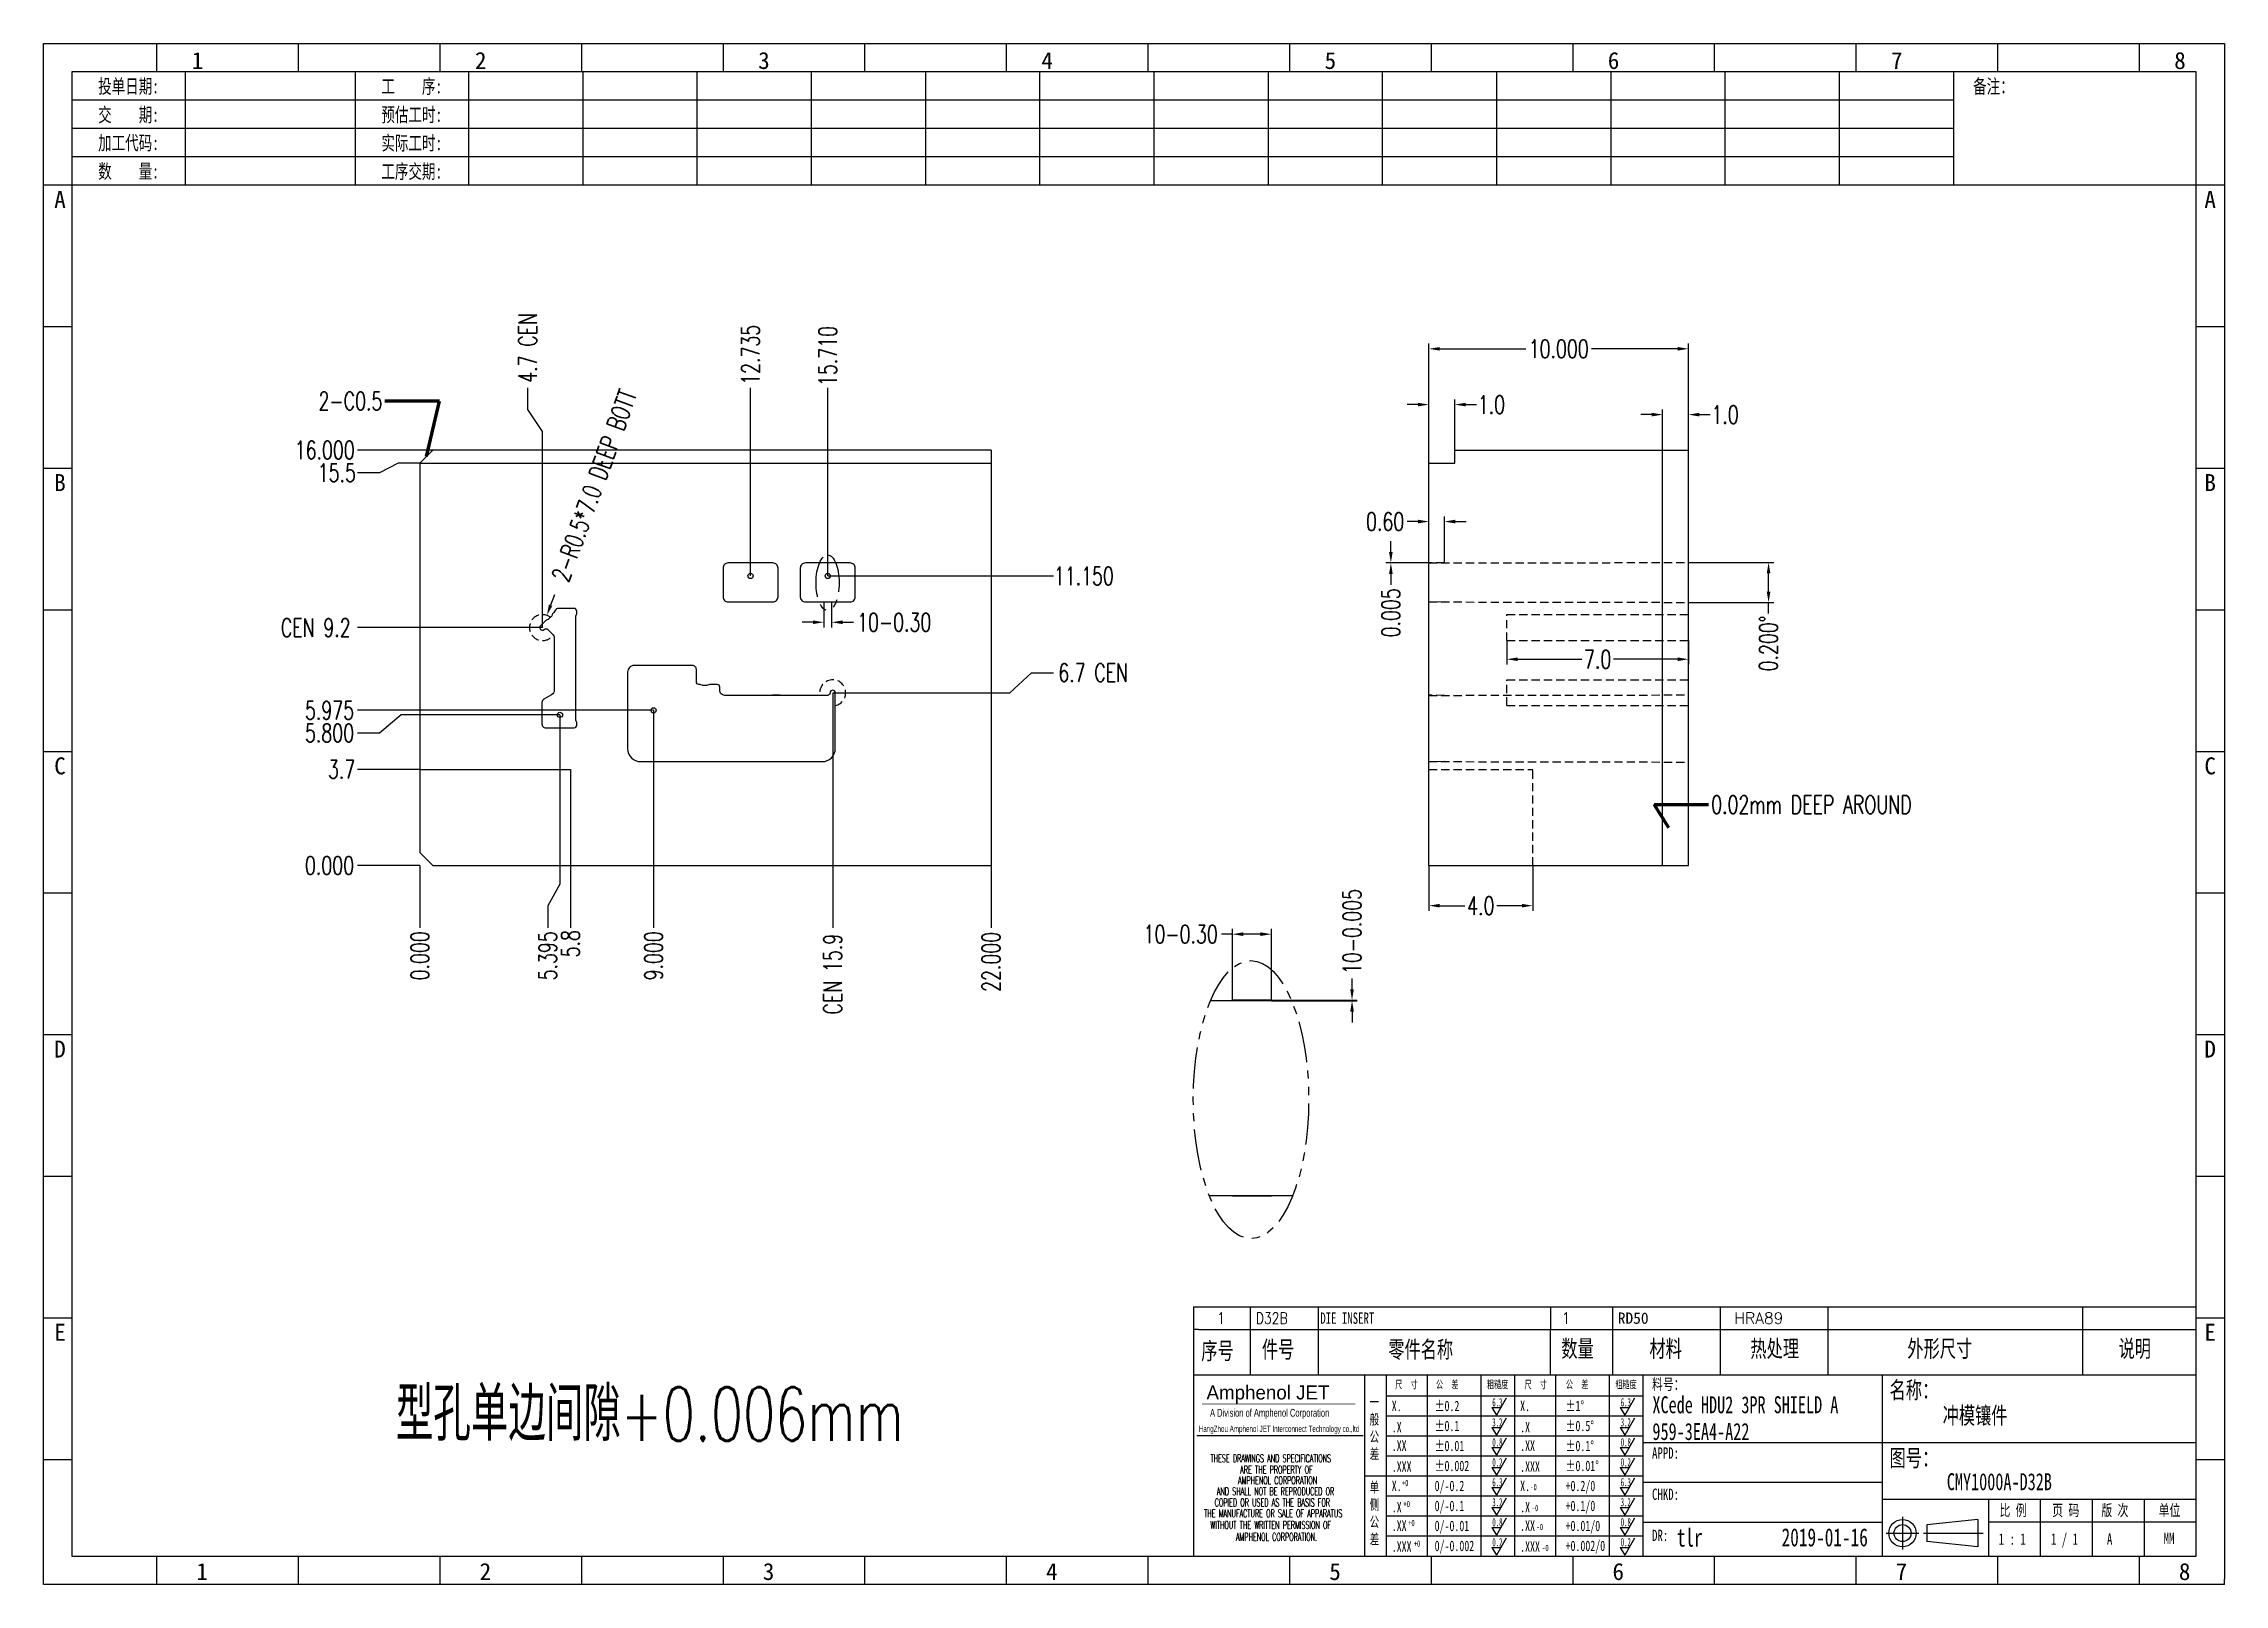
# Model space of a CAD drawing. Header units: millimetres. Extents: x -2852 to 5627, y -2271 to 1849.
# Drawn here: x -1342.4 to -1258.4, y -423.6 to -364.3 of the extents above; entities that cross this region are included whole.
import ezdxf
from ezdxf.enums import TextEntityAlignment as Align

# ---------------------------------------------------------------- set-up
doc = ezdxf.new("R2010")
doc.units = ezdxf.units.MM
doc.header["$PDSIZE"] = 3
doc.linetypes.add('DASHED2', pattern=[9.525, 6.35, -3.175])
doc.linetypes.add('PHANTOM', pattern=[63.5, 31.75, -6.35, 6.35, -6.35, 6.35, -6.35])
for name, color, linetype in [('1', 7, 'Continuous'), ('11', 4, 'DASHED2'), ('41', 1, 'Continuous'), ('D03', 7, 'Continuous'), ('PUNCH', 1, 'Continuous')]:
    doc.layers.add(name, color=color, linetype=linetype)
doc.styles.add('CH', font='仿宋_GB2312_0.ttf')
doc.styles.add('jet01', font='simplex.shx', dxfattribs={"width": 0.7, "bigfont": 'hztxt.shx'})
doc.styles.add('jet02', font='simplex.shx', dxfattribs={"width": 0.7})
doc.styles.add('SIMPLEX', font='SIMPLEX')
doc.styles.get("Standard").update_dxf_attribs({"font": '仿宋_GB2312_0.ttf', "width": 0.7})
doc.styles.add('TEXTSTYLE_1', font='TRIUMB.TTF')
doc.styles.add('TEXTSTYLE_2', font='TRIUM.TTF')
doc.styles.add('tk', font='', dxfattribs={"width": 0.7})
doc.styles.add('tk 2', font='仿宋_GB2312_0.ttf', dxfattribs={"width": 0.65})
doc.styles.add('tk 4', font='simplex.shx', dxfattribs={"width": 0.65, "bigfont": 'bigfont.shx'})
doc.styles.get('tk').set_extended_font_data('NSimSun')
doc.dimstyles.new('jet02', dxfattribs={"dimtxt": 3.5, "dimasz": 2.1, "dimexe": 1, "dimexo": 0, "dimgap": 0.5, "dimtad": 0, "dimtoh": 1, "dimdec": 3, "dimzin": 9, "dimdsep": 46, "dimtxsty": 'jet02', "dimcen": 0, "dimclrt": 256, "dimazin": 2, "dimtfac": 1, "dimtdec": 3, "dimtofl": 0, "dimtmove": 0, "dimatfit": 1, "dimfxl": 0, "dimarcsym": 0})

msp = doc.modelspace()

# ---------------------------------------------------------------- texts
at = {"layer": '1', "ltscale": 0.05, "style": 'jet01', "width": 0.7}
msp.add_text('型孔单边间隙+0.006mm', height=2.064003, dxfattribs=at).set_placement((-1328.8321, -418.1113))
at = {"layer": '41', "ltscale": 0.05, "char_height": 0.7, "style": 'jet02'}
for s, insert, attachment_point in [('2-C0.5', (-1329.3515, -378.0629), 6), ('0.02mm DEEP AROUND', (-1278.1673, -393.6051), 4)]:
    msp.add_mtext(s, dxfattribs=dict(at, insert=insert, attachment_point=attachment_point))

# ---------------------------------------------------------------- blocks, each defined once
blk = doc.blocks.new('A3-N')
at = {"layer": '1', "color": 1}
for p, q in [((0, 0), (0, 296.73)), ((0, 296.73), (420, 296.73)), ((21.82, 291.27), (21.82, 296.73)), ((49.09, 291.27), (49.09, 296.73)), ((76.36, 291.27), (76.36, 296.73)), ((103.64, 291.27), (103.64, 296.73)), ((103.64, 291.27), (103.64, 296.73)), ((103.64, 291.27), (103.64, 296.73)), ((130.91, 291.27), (130.91, 296.73)), ((158.18, 291.27), (158.18, 296.73)), ((185.45, 291.27), (185.45, 296.73)), ((212.73, 291.27), (212.73, 296.73)), ((240, 291.27), (240, 296.73)), ((267.27, 291.27), (267.27, 296.73)), ((294.55, 291.27), (294.55, 296.73)), ((321.82, 291.27), (321.82, 296.73)), ((349.09, 291.27), (349.09, 296.73)), ((376.36, 291.27), (376.36, 296.73)), ((403.64, 291.27), (403.64, 296.73)), ((420, 296.73), (420, 1)), ((5.45, 269.45), (0, 269.45)), ((420, 269.45), (414.55, 269.45)), ((5.45, 242.18), (0, 242.18)), ((420, 242.18), (414.55, 242.18)), ((5.45, 214.91), (0, 214.91)), ((420, 214.91), (414.55, 214.91)), ((5.45, 187.64), (0, 187.64)), ((420, 187.64), (414.55, 187.64)), ((5.45, 160.36), (0, 160.36)), ((420, 160.36), (414.55, 160.36)), ((5.45, 133.09), (0, 133.09)), ((420, 133.09), (414.55, 133.09)), ((5.45, 105.82), (0, 105.82)), ((420, 105.82), (414.55, 105.82)), ((5.45, 78.55), (0, 78.55)), ((420, 78.55), (414.55, 78.55)), ((5.45, 51.27), (0, 51.27)), ((420, 51.27), (414.55, 51.27)), ((222.45, 49.09), (221.45, 49.09)), ((221.45, 49.09), (221.45, 40.36)), ((222.45, 49.09), (414.55, 49.09)), ((232.36, 49.09), (232.36, 40.36)), ((245.45, 49.09), (245.45, 40.36)), ((290.18, 49.09), (290.18, 40.36)), ((302.18, 49.09), (302.18, 40.36)), ((322.91, 49.09), (322.91, 40.36)), ((343.64, 49.09), (343.64, 40.36)), ((392.73, 40.36), (392.73, 49.09)), ((258.55, 40.36), (258.55, 5.44)), ((266.45, 40.36), (266.45, 5.44)), ((276.78, 40.36), (276.78, 5.45)), ((291.18, 40.36), (291.18, 5.45)), ((301.51, 40.37), (301.51, 5.46)), ((308.01, 40.36), (308.01, 5.45)), ((354.09, 40.36), (354.09, 5.45)), ((308.01, 32.39), (258.55, 32.39)), ((308.01, 28.54), (258.55, 28.54)), ((414.55, 27.27), (308.01, 27.27)), ((5.45, 24), (0, 24)), ((308.01, 24.69), (258.55, 24.69)), ((420, 24), (414.55, 24)), ((308.01, 16.99), (258.55, 16.99)), ((354.09, 19.63), (308.01, 19.63)), ((308.01, 13.14), (258.55, 13.14)), ((414.55, 16.36), (354.09, 16.36)), ((374.55, 16.36), (374.55, 5.45)), ((384.55, 16.36), (384.55, 5.45)), ((394.55, 16.36), (394.55, 5.45)), ((404.55, 16.36), (404.55, 5.45)), ((308.01, 9.29), (258.55, 9.29)), ((308.01, 11.99), (354.09, 11.99)), ((372.51, 12.49), (362.69, 11.5)), ((362.69, 11.5), (362.69, 8.23)), ((372.51, 12.49), (372.51, 7.25)), ((414.55, 12), (374.55, 12)), ((21.82, 0), (21.82, 5.45)), ((49.09, 0), (49.09, 5.45)), ((76.36, 0), (76.36, 5.45)), ((103.64, 0), (103.64, 5.45)), ((130.91, 0), (130.91, 5.45)), ((158.18, 0), (158.18, 5.45)), ((185.45, 0), (185.45, 5.45)), ((212.73, 0), (212.73, 5.45)), ((240, 0), (240, 5.45)), ((267.27, 0), (267.27, 5.45)), ((294.55, 0), (294.55, 5.45)), ((321.82, 0), (321.82, 5.45)), ((349.09, 0), (349.09, 5.45)), ((372.51, 7.25), (362.69, 8.23)), ((376.36, 0), (376.36, 5.45)), ((403.64, 0), (403.64, 5.45)), ((1, 0), (0, 0)), ((420, 0), (1, 0)), ((420, 0), (420, 1))]:
    blk.add_line(p, q, dxfattribs=at)
at = {"layer": '1'}
for p, q in [((414.55, 278.18), (414.55, 284.73)), ((221.45, 40.36), (221.45, 5.45)), ((221.45, 40.36), (414.55, 40.36)), ((221.45, 40.36), (414.55, 40.36)), ((254.41, 40.36), (254.41, 5.45)), ((283.28, 40.36), (283.28, 5.45)), ((308.01, 36.24), (258.55, 36.24)), ((222.08, 28.67), (254.12, 28.67)), ((308.01, 20.84), (254.41, 20.84))]:
    blk.add_line(p, q, dxfattribs=at)
at = {"layer": '1', "color": 1, "ltscale": 0.05}
for p, q in [((278.93, 34.04), (279.79, 32.56)), ((278.93, 34.04), (280.65, 34.04)), ((281.68, 35.84), (279.79, 32.56)), ((303.66, 34.05), (304.52, 32.56)), ((303.66, 34.05), (305.38, 34.05)), ((306.41, 35.84), (304.52, 32.56)), ((278.93, 30.19), (279.79, 28.71)), ((278.93, 30.19), (280.65, 30.19)), ((281.68, 31.99), (279.79, 28.71)), ((303.66, 30.2), (305.38, 30.2)), ((303.66, 30.2), (304.52, 28.71)), ((306.41, 31.99), (304.52, 28.71)), ((278.93, 26.34), (279.79, 24.86)), ((278.93, 26.34), (280.65, 26.34)), ((281.68, 28.14), (279.79, 24.86)), ((303.66, 26.35), (304.52, 24.86)), ((303.66, 26.35), (305.38, 26.35)), ((306.41, 28.14), (304.52, 24.86)), ((278.93, 22.49), (280.65, 22.49)), ((278.93, 22.49), (279.79, 21.01)), ((281.68, 24.29), (279.79, 21.01)), ((303.66, 22.5), (305.38, 22.5)), ((303.66, 22.5), (304.52, 21.01)), ((306.41, 24.29), (304.52, 21.01)), ((278.93, 18.66), (279.79, 17.17)), ((278.93, 18.66), (280.65, 18.66)), ((281.68, 20.45), (279.79, 17.17)), ((303.66, 18.66), (304.52, 17.18)), ((303.66, 18.66), (305.38, 18.66)), ((306.41, 20.46), (304.52, 17.18)), ((278.93, 14.81), (280.65, 14.81)), ((278.93, 14.81), (279.79, 13.32)), ((281.68, 16.6), (279.79, 13.32)), ((281.68, 12.75), (279.79, 9.47)), ((303.66, 14.81), (305.38, 14.81)), ((303.66, 14.81), (304.52, 13.33)), ((306.41, 16.61), (304.52, 13.33)), ((306.41, 12.76), (304.52, 9.48)), ((278.93, 10.96), (279.79, 9.47)), ((278.93, 10.96), (280.65, 10.96)), ((281.68, 8.9), (279.79, 5.62)), ((303.66, 10.96), (304.52, 9.48)), ((303.66, 10.96), (305.38, 10.96)), ((306.41, 8.91), (304.52, 5.63)), ((278.93, 7.11), (279.79, 5.62)), ((278.93, 7.11), (280.65, 7.11)), ((303.66, 7.11), (305.38, 7.11)), ((303.66, 7.11), (304.52, 5.63))]:
    blk.add_line(p, q, dxfattribs=at)
at = {"layer": '1', "color": 1, "ltscale": 0.1}
for p, q in [((358.01, 13.02), (358.01, 6.71)), ((354.86, 9.87), (361.17, 9.87)), ((362.03, 9.87), (373.54, 9.87))]:
    blk.add_line(p, q, dxfattribs=at)
at = {"layer": '1'}
blk.add_lwpolyline([(221.45, 5.45), (414.55, 5.45), (414.55, 291.27), (5.45, 291.27), (5.45, 5.45), (414.55, 5.45)], dxfattribs=at)
at = {"layer": '1', "color": 7, "linetype": 'Continuous', "const_width": 0.123}
blk.add_lwpolyline([(223.11, 34.74), (252.6, 34.76)], dxfattribs=at)
at = {"layer": '1', "color": 1}
for radius in [2.62, 1.64]:
    blk.add_circle((358.01, 9.87), radius, dxfattribs=at)
at = {"layer": '41'}
for p, q in [((27.27, 291.27), (27.27, 269.45)), ((60, 291.27), (60, 269.45)), ((81.82, 291.27), (81.82, 269.45)), ((103.82, 291.27), (103.82, 269.45)), ((125.82, 291.27), (125.82, 269.45)), ((147.82, 291.27), (147.82, 269.45)), ((169.82, 291.27), (169.82, 269.45)), ((191.82, 291.27), (191.82, 269.45)), ((213.82, 291.27), (213.82, 269.45)), ((235.82, 291.27), (235.82, 269.45)), ((257.82, 291.27), (257.82, 269.45)), ((279.82, 291.27), (279.82, 269.45)), ((301.82, 291.27), (301.82, 269.45)), ((323.82, 291.27), (323.82, 269.45)), ((345.82, 291.27), (345.82, 269.45)), ((367.82, 291.27), (367.82, 269.45)), ((367.82, 285.82), (5.45, 285.82)), ((367.82, 280.36), (5.45, 280.36)), ((367.82, 274.91), (5.45, 274.91)), ((414.55, 269.45), (5.45, 269.45))]:
    blk.add_line(p, q, dxfattribs=at)
at = {"layer": '1', "color": 1}
for s, p in [('1', (29.64, 295.11)), ('2', (84.18, 295.11)), ('3', (138.73, 295.11)), ('4', (193.27, 295.11)), ('5', (247.82, 295.11)), ('6', (302.36, 295.11)), ('7', (356.91, 295.11)), ('8', (411.45, 295.11)), ('1', (30.53, 4.11)), ('2', (85.08, 4.11)), ('3', (139.62, 4.11)), ('4', (194.17, 4.11)), ('5', (248.72, 4.11)), ('6', (303.26, 4.11)), ('7', (357.81, 4.11)), ('8', (412.35, 4.11))]:
    blk.add_text(s, height=3.27, dxfattribs=at).set_placement(p, align=Align.TOP_CENTER)
at = {"layer": '1', "style": 'tk', "width": 0.7}
for s, p in [('投单日期:', (16.36, 288.55)), ('工    序:', (70.91, 288.55)), ('备注：', (375.51, 288.55)), ('交    期:', (16.36, 283.09)), ('预估工时:', (70.91, 283.09)), ('加工代码:', (16.36, 277.64)), ('实际工时:', (70.91, 277.64)), ('数    量:', (16.36, 272.18)), ('工序交期:', (70.91, 272.18))]:
    blk.add_text(s, height=2.727, dxfattribs=at).set_placement(p, align=Align.MIDDLE)
at = {"layer": '1', "color": 1}
for s, p in [('A', (2.04, 268.36)), ('B', (2.04, 213.82)), ('C', (2.04, 159.27)), ('D', (2.04, 104.73)), ('E', (2.04, 50.18))]:
    blk.add_text(s, height=3.27, dxfattribs=at).set_placement(p, align=Align.TOP_LEFT)
for s, p in [('A', (418.37, 268.36)), ('B', (418.37, 213.82)), ('C', (418.37, 159.27)), ('D', (418.37, 104.73)), ('E', (418.37, 50.18))]:
    blk.add_text(s, height=3.27, dxfattribs=at).set_placement(p, align=Align.TOP_RIGHT)
at = {"layer": '1', "color": 1, "style": 'tk 2', "width": 0.7}
for s, height, p in [('序号', 3.273, (222.96, 43.34)), ('件号', 3.273, (234.62, 43.61)), ('零件名称', 3.273, (258.97, 43.61)), ('数量', 3.273, (292.3, 43.78)), ('材料', 3.273, (309.27, 43.78)), ('热处理', 3.273, (328.71, 43.78)), ('外形尺寸', 3.273, (358.94, 43.78)), ('说明', 3.273, (399.61, 43.78)), ('料号：', 2.182, (309.77, 37.46)), ('名称：', 3.273, (355.52, 35.79)), ('图号：', 3.273, (355.52, 22.7)), ('比 例', 2.182, (376.69, 13.18)), ('页 码', 2.182, (386.85, 13.18)), ('版 次', 2.182, (396.31, 13.18)), ('单位', 2.182, (407.35, 13.18))]:
    blk.add_text(s, height=height, dxfattribs=at).set_placement(p)
at = {"layer": '1', "color": 7, "linetype": 'Continuous', "style": 'TEXTSTYLE_1'}
blk.add_text('Amphenol JET', height=2.7, dxfattribs=at).set_placement((223.96, 35.61))
at = {"layer": '1', "color": 7, "linetype": 'Continuous'}
for s, height, style, width, p in [('A Division of Amphenol Corporation', 1.5, 'TEXTSTYLE_2', 0.7, (224.64, 32.29)), ('HangZhou Amphenol JET Interconnect Technology co.,ltd ', 1.2, 'TEXTSTYLE_2', 0.6, (222.47, 29.36)), ('THESE DRAWINGS AND SPECIFICATIONS', 1.5, 'tk 4', 0.6, (224.73, 23.52)), ('ARE THE PROPERTY OF', 1.5, 'tk 4', 0.6, (230.45, 21.35)), ('AND SHALL NOT BE REPRODUCED OR', 1.5, 'tk 4', 0.6, (225.95, 17.17)), ('AMPHENOL CORPORATION', 1.5, 'tk 4', 0.6, (230.04, 19.27)), ('THE MANUFACTURE OR SALE OF APPARATUS', 1.5, 'tk 4', 0.6, (223.5, 12.92)), ('COPIED OR USED AS THE BASIS FOR', 1.5, 'tk 4', 0.6, (225.54, 15.02)), ('WITHOUT THE WRITTEN PERMISSION OF', 1.5, 'tk 4', 0.6, (224.73, 10.67)), ('AMPHENOL CORPORATION.', 1.5, 'tk 4', 0.6, (229.63, 8.4))]:
    blk.add_text(s, height=height, dxfattribs=dict(at, style=style, width=width)).set_placement(p)
at = {"layer": '1', "color": 1, "style": 'tk 2', "width": 0.7}
for s, p in [('X.', (259.64, 34.37)), ('%%P0.2', (267.9, 34.37)), ('X.', (284.37, 34.37)), ('%%P1%%D', (293.12, 34.37)), ('.X', (259.64, 30.28)), ('%%P0.1', (267.9, 30.52)), ('.X', (284.37, 30.28)), ('%%P0.5%%D', (293.12, 30.52)), ('.XX', (259.64, 26.71)), ('%%P0.01', (267.9, 26.67)), ('.XX', (284.37, 26.71)), ('%%P0.1%%D', (293.12, 26.67)), ('.XXX', (259.64, 22.68)), ('%%P0.002', (267.9, 22.82)), ('.XXX', (284.37, 22.68)), ('%%P0.01%%D', (293.12, 22.82)), ('X.', (259.64, 18.97)), ('0/-0.2', (267.9, 18.97)), ('X.', (284.37, 18.97)), ('+0.2/0', (293.12, 18.97)), ('.X', (259.64, 14.88)), ('0/-0.1', (267.9, 15.12)), ('.X', (284.37, 14.88)), ('+0.1/0', (293.12, 15.12)), ('.XX', (259.64, 11.31)), ('0/-0.01', (267.9, 11.27)), ('0/-0.002', (267.9, 7.42)), ('.XX', (284.37, 11.31)), ('+0.01/0', (293.12, 11.27)), ('+0.002/0', (293.12, 7.42)), ('.XXX', (259.64, 7.28)), ('.XXX', (284.37, 7.28))]:
    blk.add_text(s, height=2, dxfattribs=at).set_placement(p, align=Align.MIDDLE_LEFT)
at = {"layer": '1', "color": 1, "ltscale": 0.05, "style": 'tk 2', "width": 0.5}
for s, p in [('6.3', (279.01, 34.26)), ('6.3', (303.74, 34.27)), ('3.2', (279.01, 30.41)), ('3.2', (303.74, 30.42)), ('0.8', (279.01, 26.56)), ('0.8', (303.74, 26.57)), ('0.2', (279.01, 22.71)), ('0.2', (303.74, 22.72)), ('6.3', (279.01, 18.87)), ('6.3', (303.74, 18.88)), ('3.2', (279.01, 15.02)), ('0.8', (279.01, 11.17)), ('3.2', (303.74, 15.03)), ('0.8', (303.74, 11.18)), ('0.2', (279.01, 7.32)), ('0.2', (303.74, 7.33))]:
    blk.add_text(s, height=1.6, dxfattribs=at).set_placement(p)
at = {"layer": '1', "style": 'tk 2', "width": 0.7}
for s, p in [('APPD:', (309.77, 24.21)), ('CHKD:', (309.77, 16.27)), ('DR:', (309.77, 8.35))]:
    blk.add_text(s, height=2.182, dxfattribs=at).set_placement(p)
at = {"layer": '1', "color": 7, "style": 'tk 2', "width": 0.7}
blk.add_text('MM', height=2.182, dxfattribs=at).set_placement((408.31, 7.75))
at = {"layer": '1', "color": 1, "ltscale": 0.05, "char_height": 1.5, "width": 6.3627, "attachment_point": 1, "style": 'tk 2'}
for s, insert in [('尺  寸', (260.31, 39.25)), ('公  差', (268.17, 39.25)), ('粗糙度', (277.98, 39.25)), ('尺  寸', (285.2, 39.25)), ('公  差', (293.18, 39.25)), ('粗糙度', (302.71, 39.26))]:
    blk.add_mtext(s, dxfattribs=dict(at, insert=insert))
at = {"layer": '1', "ltscale": 0.05, "char_height": 2, "width": 2.5195, "attachment_point": 1, "style": 'tk 2'}
for s, insert in [('一般公差', (255.39, 36.11)), ('单侧公差', (255.39, 19.71))]:
    blk.add_mtext(s, dxfattribs=dict(at, insert=insert))
at = {"layer": '1', "color": 1, "ltscale": 0.05, "char_height": 1.2, "width": 5.1396, "attachment_point": 1, "line_spacing_factor": 0.8, "style": 'tk 2'}
for s, insert in [('+0', (261.58, 20.13)), ('-0', (286.31, 19.33)), ('+0', (261.88, 16.09)), ('-0', (286.61, 15.29)), ('+0', (262.79, 12.45)), ('+0', (263.87, 8.44)), ('-0', (287.51, 11.65)), ('-0', (288.59, 7.64))]:
    blk.add_mtext(s, dxfattribs=dict(at, insert=insert))
at = {"layer": '1', "style": 'tk 2', "width": 0.7}
for tag, p in [('PATR-NO1', (309.84, 32.96)), ('TITLE', (365.74, 30.9)), ('PATR-NO2', (309.84, 27.81)), ('DWG-NO:', (366.54, 18.14))]:
    blk.add_attdef(tag, p, '', height=3.27, dxfattribs=at)
at = {"layer": '1', "color": 1, "style": 'tk 2', "width": 0.7}
for tag, p in [('DRAW', (314.55, 7.27)), ('DATE', (334.72, 7.32))]:
    blk.add_attdef(tag, p, '', height=3.49, dxfattribs=at)
at = {"layer": '1', "style": 'tk 2', "width": 0.7}
for tag, p in [('SCALE', (376.55, 8.73)), ('SHEET', (386.6, 8.72)), ('REV', (397.38, 8.73))]:
    blk.add_attdef(tag, text='', height=2.18, dxfattribs=at).set_placement(p, align=Align.MIDDLE_LEFT)
blk = doc.blocks.new('FB3')
at = {"layer": '1', "color": 1}
for p, q in [((0, 4.36), (193.09, 4.36)), ((0, 4.36), (0, 0)), ((10.91, 4.36), (10.91, 0)), ((24, 4.36), (24, 0)), ((68.73, 4.36), (68.73, 0)), ((80.73, 4.36), (80.73, 0)), ((101.45, 4.36), (101.45, 0)), ((122.18, 4.36), (122.18, 0)), ((171.27, 0), (171.27, 4.36))]:
    blk.add_line(p, q, dxfattribs=at)
at = {"layer": '1'}
for tag, style, p in [('ITEM', 'SIMPLEX', (4.36, 2.18)), ('PARTNO', 'SIMPLEX', (12, 2.18)), ('QTY', 'SIMPLEX', (74.18, 2.18)), ('MATL', 'CH', (81.72, 2.18)), ('FINISH', 'SIMPLEX', (104.17, 2.18)), ('SPEC', 'SIMPLEX', (130.91, 2.18)), ('REMARK', 'SIMPLEX', (174.06, 2.18))]:
    blk.add_attdef(tag, text='', height=2.18, dxfattribs=dict(at, style=style)).set_placement(p, align=Align.MIDDLE_LEFT)
at = {"layer": '1', "style": 'tk', "width": 0.7}
blk.add_attdef('DIE', text='', height=2.18, dxfattribs=at).set_placement((24.43, 2.18), align=Align.MIDDLE_LEFT)
blk = doc.blocks.new('*D1891')
at = {"layer": '41', "ltscale": 0.05}
blk.add_line((-407.518, -2837.959), (-407.662, -2838.354), dxfattribs=at)
blk.add_solid([(-407.727, -2838.33), (-407.596, -2838.378), (-407.805, -2838.749)], dxfattribs=at)
at = {"layer": 'Defpoints', "color": 0, "ltscale": 0.05}
for p in [(-407.805, -2838.749), (-407.976, -2839.219)]:
    blk.add_point(p, dxfattribs=at)
at = {"layer": '41', "ltscale": 0.05, "insert": (-405.983, -2833.743), "char_height": 0.7, "attachment_point": 5, "rotation": 69.99685, "style": 'jet02'}
blk.add_mtext('2-R0.5*7.0 DEEP BOTT', dxfattribs=at)
blk = doc.blocks.new('*D1892')
at = {"layer": '41', "ltscale": 0.05}
blk.add_line((-412.697, -2848.379), (-415.098, -2848.379), dxfattribs=at)
at = {"layer": 'Defpoints', "color": 0, "ltscale": 0.05}
for p in [(-415.098, -2848.379), (-412.697, -2848.379), (-412.697, -2848.379)]:
    blk.add_point(p, dxfattribs=at)
at = {"layer": '41', "ltscale": 0.05, "insert": (-416.178, -2848.379), "char_height": 0.7, "attachment_point": 5, "style": 'jet02'}
blk.add_mtext('0.000', dxfattribs=at)
blk = doc.blocks.new('*D1893')
at = {"layer": '41', "ltscale": 0.05}
blk.add_line((-412.697, -2844.679), (-415.098, -2844.679), dxfattribs=at)
at = {"layer": 'Defpoints', "color": 0, "ltscale": 0.05}
for p in [(-415.098, -2844.679), (-412.697, -2844.679), (-412.697, -2848.379)]:
    blk.add_point(p, dxfattribs=at)
at = {"layer": '41', "ltscale": 0.05, "insert": (-415.711, -2844.679), "char_height": 0.7, "attachment_point": 5, "style": 'jet02'}
blk.add_mtext('3.7', dxfattribs=at)
blk = doc.blocks.new('*D1894')
at = {"layer": '41', "ltscale": 0.05}
for p, q in [((-414.258, -2843.279), (-415.098, -2843.279)), ((-413.418, -2842.579), (-414.258, -2843.279)), ((-407.302, -2842.579), (-413.418, -2842.579))]:
    blk.add_line(p, q, dxfattribs=at)
at = {"layer": 'Defpoints', "color": 0, "ltscale": 0.05}
for p in [(-415.098, -2843.279), (-407.302, -2842.579), (-412.697, -2848.379)]:
    blk.add_point(p, dxfattribs=at)
at = {"layer": '41', "ltscale": 0.05, "insert": (-416.178, -2843.279), "char_height": 0.7, "attachment_point": 5, "style": 'jet02'}
blk.add_mtext('5.800', dxfattribs=at)
blk = doc.blocks.new('*D1895')
at = {"layer": '41', "ltscale": 0.05}
blk.add_line((-403.697, -2842.404), (-415.098, -2842.404), dxfattribs=at)
at = {"layer": 'Defpoints', "color": 0, "ltscale": 0.05}
for p in [(-415.098, -2842.404), (-403.697, -2842.404), (-412.697, -2848.379)]:
    blk.add_point(p, dxfattribs=at)
at = {"layer": '41', "ltscale": 0.05, "insert": (-416.178, -2842.404), "char_height": 0.7, "attachment_point": 5, "style": 'jet02'}
blk.add_mtext('5.975', dxfattribs=at)
blk = doc.blocks.new('*D1896')
at = {"layer": '41', "ltscale": 0.05}
blk.add_line((-407.976, -2839.219), (-415.098, -2839.219), dxfattribs=at)
at = {"layer": 'Defpoints', "color": 0, "ltscale": 0.05}
for p in [(-415.098, -2839.219), (-407.976, -2839.219), (-412.697, -2848.379)]:
    blk.add_point(p, dxfattribs=at)
at = {"layer": '41', "ltscale": 0.05, "insert": (-416.878, -2839.219), "char_height": 0.7, "attachment_point": 5, "style": 'jet02'}
blk.add_mtext('{\\C1; CEN }9.2', dxfattribs=at)
blk = doc.blocks.new('*D1897')
at = {"layer": '41', "ltscale": 0.05}
for p, q in [((-414.258, -2833.254), (-415.098, -2833.254)), ((-413.537, -2832.879), (-414.258, -2833.254)), ((-412.697, -2832.879), (-413.537, -2832.879))]:
    blk.add_line(p, q, dxfattribs=at)
at = {"layer": 'Defpoints', "color": 0, "ltscale": 0.05}
for p in [(-415.098, -2833.254), (-412.697, -2832.879), (-412.697, -2848.379)]:
    blk.add_point(p, dxfattribs=at)
at = {"layer": '41', "ltscale": 0.05, "insert": (-415.898, -2833.254), "char_height": 0.7, "attachment_point": 5, "style": 'jet02'}
blk.add_mtext('15.5', dxfattribs=at)
blk = doc.blocks.new('*D1898')
at = {"layer": '41', "ltscale": 0.05}
blk.add_line((-412.197, -2832.379), (-415.098, -2832.379), dxfattribs=at)
at = {"layer": 'Defpoints', "color": 0, "ltscale": 0.05}
for p in [(-415.098, -2832.379), (-412.197, -2832.379), (-412.697, -2848.379)]:
    blk.add_point(p, dxfattribs=at)
at = {"layer": '41', "ltscale": 0.05, "insert": (-416.364, -2832.379), "char_height": 0.7, "attachment_point": 5, "style": 'jet02'}
blk.add_mtext('16.000', dxfattribs=at)
blk = doc.blocks.new('*D1899')
at = {"layer": '41', "ltscale": 0.05}
for p, q in [((-389.976, -2841.729), (-389.136, -2840.954)), ((-389.136, -2840.954), (-388.296, -2840.954)), ((-396.797, -2841.729), (-389.976, -2841.729))]:
    blk.add_line(p, q, dxfattribs=at)
at = {"layer": 'Defpoints', "color": 0, "ltscale": 0.05}
for p in [(-388.296, -2840.954), (-396.797, -2841.729), (-412.697, -2848.379)]:
    blk.add_point(p, dxfattribs=at)
at = {"layer": '41', "ltscale": 0.05, "insert": (-386.761, -2840.954), "char_height": 0.7, "attachment_point": 5, "style": 'jet02'}
blk.add_mtext('6.7{\\C1; CEN }', dxfattribs=at)
blk = doc.blocks.new('*D1900')
at = {"layer": '41', "ltscale": 0.05}
blk.add_line((-396.987, -2837.229), (-388.296, -2837.229), dxfattribs=at)
at = {"layer": 'Defpoints', "color": 0, "ltscale": 0.05}
for p in [(-396.987, -2837.229), (-388.296, -2837.229), (-412.697, -2848.379)]:
    blk.add_point(p, dxfattribs=at)
at = {"layer": '41', "ltscale": 0.05, "insert": (-387.123, -2837.229), "char_height": 0.7, "attachment_point": 5, "style": 'jet02'}
blk.add_mtext('11.150', dxfattribs=at)
blk = doc.blocks.new('*D1901')
at = {"layer": '41', "ltscale": 0.05}
blk.add_line((-412.697, -2848.379), (-412.697, -2850.78), dxfattribs=at)
at = {"layer": 'Defpoints', "color": 0, "ltscale": 0.05}
for p in [(-412.697, -2848.379), (-412.697, -2848.379), (-412.697, -2850.78)]:
    blk.add_point(p, dxfattribs=at)
at = {"layer": '41', "ltscale": 0.05, "insert": (-412.697, -2851.86), "char_height": 0.7, "attachment_point": 5, "rotation": 90, "style": 'jet02'}
blk.add_mtext('0.000', dxfattribs=at)
blk = doc.blocks.new('*D1902')
at = {"layer": '41', "ltscale": 0.05}
for p, q in [((-407.302, -2842.579), (-407.302, -2849.1)), ((-407.302, -2849.1), (-407.772, -2849.94)), ((-407.772, -2849.94), (-407.772, -2850.78))]:
    blk.add_line(p, q, dxfattribs=at)
at = {"layer": 'Defpoints', "color": 0, "ltscale": 0.05}
for p in [(-407.302, -2842.579), (-412.697, -2848.379), (-407.772, -2850.78)]:
    blk.add_point(p, dxfattribs=at)
at = {"layer": '41', "ltscale": 0.05, "insert": (-407.772, -2851.86), "char_height": 0.7, "attachment_point": 5, "rotation": 90, "style": 'jet02'}
blk.add_mtext('5.395', dxfattribs=at)
blk = doc.blocks.new('*D1903')
at = {"layer": '41', "ltscale": 0.05}
blk.add_line((-406.897, -2848.379), (-406.897, -2850.78), dxfattribs=at)
at = {"layer": 'Defpoints', "color": 0, "ltscale": 0.05}
for p in [(-412.697, -2848.379), (-406.897, -2848.379), (-406.897, -2850.78)]:
    blk.add_point(p, dxfattribs=at)
at = {"layer": '41', "ltscale": 0.05, "insert": (-406.897, -2851.393), "char_height": 0.7, "attachment_point": 5, "rotation": 90, "style": 'jet02'}
blk.add_mtext('5.8', dxfattribs=at)
blk = doc.blocks.new('*D1904')
at = {"layer": '41', "ltscale": 0.05}
blk.add_line((-403.697, -2842.404), (-403.697, -2850.78), dxfattribs=at)
at = {"layer": 'Defpoints', "color": 0, "ltscale": 0.05}
for p in [(-403.697, -2842.404), (-412.697, -2848.379), (-403.697, -2850.78)]:
    blk.add_point(p, dxfattribs=at)
at = {"layer": '41', "ltscale": 0.05, "insert": (-403.697, -2851.86), "char_height": 0.7, "attachment_point": 5, "rotation": 90, "style": 'jet02'}
blk.add_mtext('9.000', dxfattribs=at)
blk = doc.blocks.new('*D1905')
at = {"layer": '41', "ltscale": 0.05}
blk.add_line((-396.797, -2841.729), (-396.797, -2850.78), dxfattribs=at)
at = {"layer": 'Defpoints', "color": 0, "ltscale": 0.05}
for p in [(-396.797, -2841.729), (-412.697, -2848.379), (-396.797, -2850.78)]:
    blk.add_point(p, dxfattribs=at)
at = {"layer": '41', "ltscale": 0.05, "insert": (-396.797, -2852.735), "char_height": 0.7, "attachment_point": 5, "rotation": 90, "style": 'jet02'}
blk.add_mtext('{\\C1; CEN }15.9', dxfattribs=at)
blk = doc.blocks.new('*D1906')
at = {"layer": '41', "ltscale": 0.05}
blk.add_line((-390.697, -2848.379), (-390.697, -2850.78), dxfattribs=at)
at = {"layer": 'Defpoints', "color": 0, "ltscale": 0.05}
for p in [(-412.697, -2848.379), (-390.697, -2848.379), (-390.697, -2850.78)]:
    blk.add_point(p, dxfattribs=at)
at = {"layer": '41', "ltscale": 0.05, "insert": (-390.697, -2852.093), "char_height": 0.7, "attachment_point": 5, "rotation": 90, "style": 'jet02'}
blk.add_mtext('22.000', dxfattribs=at)
blk = doc.blocks.new('*D1907')
at = {"layer": '41', "ltscale": 0.05}
for p, q in [((-408.543, -2830.818), (-408.543, -2829.978)), ((-407.976, -2831.658), (-408.543, -2830.818)), ((-407.976, -2839.219), (-407.976, -2831.658))]:
    blk.add_line(p, q, dxfattribs=at)
at = {"layer": 'Defpoints', "color": 0, "ltscale": 0.05}
for p in [(-408.543, -2829.978), (-407.976, -2839.219), (-412.697, -2848.379)]:
    blk.add_point(p, dxfattribs=at)
at = {"layer": '41', "ltscale": 0.05, "insert": (-408.543, -2828.443), "char_height": 0.7, "attachment_point": 5, "rotation": 90, "style": 'jet02'}
blk.add_mtext('4.7{\\C1; CEN }', dxfattribs=at)
blk = doc.blocks.new('*D1908')
at = {"layer": '41', "ltscale": 0.05}
blk.add_line((-399.962, -2837.229), (-399.962, -2829.978), dxfattribs=at)
at = {"layer": 'Defpoints', "color": 0, "ltscale": 0.05}
for p in [(-399.962, -2829.978), (-399.962, -2837.229), (-412.697, -2848.379)]:
    blk.add_point(p, dxfattribs=at)
at = {"layer": '41', "ltscale": 0.05, "insert": (-399.962, -2828.711), "char_height": 0.7, "attachment_point": 5, "rotation": 90, "style": 'jet02'}
blk.add_mtext('12.735', dxfattribs=at)
blk = doc.blocks.new('*D1909')
at = {"layer": '41', "ltscale": 0.05}
blk.add_line((-396.987, -2837.229), (-396.987, -2829.978), dxfattribs=at)
at = {"layer": 'Defpoints', "color": 0, "ltscale": 0.05}
for p in [(-396.987, -2829.978), (-396.987, -2837.229), (-412.697, -2848.379)]:
    blk.add_point(p, dxfattribs=at)
at = {"layer": '41', "ltscale": 0.05, "insert": (-396.987, -2828.758), "char_height": 0.7, "attachment_point": 5, "rotation": 90, "style": 'jet02'}
blk.add_mtext('15.710', dxfattribs=at)
blk = doc.blocks.new('*D1910')
at = {"layer": '41', "ltscale": 0.05}
for p, q in [((-374.252, -2830.628), (-374.672, -2830.628)), ((-373.832, -2832.879), (-373.832, -2830.428)), ((-372.832, -2832.379), (-372.832, -2830.428)), ((-372.412, -2830.628), (-371.992, -2830.628))]:
    blk.add_line(p, q, dxfattribs=at)
for points in [[(-374.252, -2830.558), (-374.252, -2830.698), (-373.832, -2830.628)], [(-372.412, -2830.558), (-372.412, -2830.698), (-372.832, -2830.628)]]:
    blk.add_solid(points, dxfattribs=at)
at = {"layer": 'Defpoints', "color": 0, "ltscale": 0.05}
for p in [(-372.832, -2830.628), (-372.832, -2832.379), (-373.832, -2832.879)]:
    blk.add_point(p, dxfattribs=at)
at = {"layer": '41', "ltscale": 0.05, "insert": (-371.425, -2830.628), "char_height": 0.7, "attachment_point": 5, "style": 'jet02'}
blk.add_mtext('1.0', dxfattribs=at)
blk = doc.blocks.new('*D1911')
at = {"layer": '41', "ltscale": 0.05}
for p, q in [((-373.832, -2832.879), (-373.832, -2828.28)), ((-363.832, -2832.379), (-363.832, -2828.28)), ((-373.412, -2828.48), (-370.098, -2828.48)), ((-364.252, -2828.48), (-367.565, -2828.48))]:
    blk.add_line(p, q, dxfattribs=at)
for points in [[(-373.412, -2828.41), (-373.412, -2828.55), (-373.832, -2828.48)], [(-364.252, -2828.41), (-364.252, -2828.55), (-363.832, -2828.48)]]:
    blk.add_solid(points, dxfattribs=at)
at = {"layer": 'Defpoints', "color": 0, "ltscale": 0.05}
for p in [(-363.832, -2828.48), (-363.832, -2832.379), (-373.832, -2832.879)]:
    blk.add_point(p, dxfattribs=at)
at = {"layer": '41', "ltscale": 0.05, "insert": (-368.832, -2828.48), "char_height": 0.7, "attachment_point": 5, "style": 'jet02'}
blk.add_mtext('10.000', dxfattribs=at)
blk = doc.blocks.new('*D1912')
at = {"layer": '41', "ltscale": 0.05}
for p, q in [((-365.252, -2831.014), (-365.672, -2831.014)), ((-364.832, -2832.379), (-364.832, -2830.814)), ((-363.832, -2832.379), (-363.832, -2830.814)), ((-363.412, -2831.014), (-362.992, -2831.014))]:
    blk.add_line(p, q, dxfattribs=at)
for points in [[(-365.252, -2830.944), (-365.252, -2831.084), (-364.832, -2831.014)], [(-363.412, -2830.944), (-363.412, -2831.084), (-363.832, -2831.014)]]:
    blk.add_solid(points, dxfattribs=at)
at = {"layer": 'Defpoints', "color": 0, "ltscale": 0.05}
for p in [(-363.832, -2831.014), (-364.832, -2832.379), (-363.832, -2832.379)]:
    blk.add_point(p, dxfattribs=at)
at = {"layer": '41', "ltscale": 0.05, "insert": (-362.425, -2831.014), "char_height": 0.7, "attachment_point": 5, "style": 'jet02'}
blk.add_mtext('1.0', dxfattribs=at)
blk = doc.blocks.new('*D1913')
at = {"layer": '41', "ltscale": 0.05}
for p, q in [((-370.832, -2839.719), (-370.832, -2840.637)), ((-363.832, -2839.719), (-363.832, -2840.637)), ((-370.412, -2840.437), (-367.945, -2840.437)), ((-364.252, -2840.437), (-366.718, -2840.437))]:
    blk.add_line(p, q, dxfattribs=at)
for points in [[(-370.412, -2840.367), (-370.412, -2840.507), (-370.832, -2840.437)], [(-364.252, -2840.367), (-364.252, -2840.507), (-363.832, -2840.437)]]:
    blk.add_solid(points, dxfattribs=at)
at = {"layer": 'Defpoints', "color": 0, "ltscale": 0.05}
for p in [(-370.832, -2839.719), (-363.832, -2839.719), (-363.832, -2840.437)]:
    blk.add_point(p, dxfattribs=at)
at = {"layer": '41', "ltscale": 0.05, "insert": (-367.332, -2840.437), "char_height": 0.7, "attachment_point": 5, "style": 'jet02'}
blk.add_mtext('7.0', dxfattribs=at)
blk = doc.blocks.new('*D1914')
at = {"layer": '41', "ltscale": 0.05}
for p, q in [((-373.832, -2848.379), (-373.832, -2850.128)), ((-369.832, -2848.379), (-369.832, -2850.128)), ((-373.412, -2849.928), (-372.445, -2849.928)), ((-370.252, -2849.928), (-371.218, -2849.928))]:
    blk.add_line(p, q, dxfattribs=at)
for points in [[(-373.412, -2849.858), (-373.412, -2849.998), (-373.832, -2849.928)], [(-370.252, -2849.858), (-370.252, -2849.998), (-369.832, -2849.928)]]:
    blk.add_solid(points, dxfattribs=at)
at = {"layer": 'Defpoints', "color": 0, "ltscale": 0.05}
for p in [(-373.832, -2848.379), (-369.832, -2848.379), (-373.832, -2849.928)]:
    blk.add_point(p, dxfattribs=at)
at = {"layer": '41', "ltscale": 0.05, "insert": (-371.832, -2849.928), "char_height": 0.7, "attachment_point": 5, "style": 'jet02'}
blk.add_mtext('4.0', dxfattribs=at)
blk = doc.blocks.new('*D1915')
at = {"layer": '41', "ltscale": 0.05}
for p, q in [((-363.832, -2836.711), (-360.548, -2836.705)), ((-363.832, -2838.246), (-360.548, -2838.252))]:
    blk.add_line(p, q, dxfattribs=at)
for start, end in [(359.95435, 0.04565), (359.84565, 359.9)]:
    blk.add_arc((-803.549, -2837.479), 442.802, start, end, dxfattribs=at)
for points in [[(-360.818, -2837.126), (-360.678, -2837.126), (-360.748, -2836.706)], [(-360.678, -2837.832), (-360.818, -2837.831), (-360.748, -2838.251)]]:
    blk.add_solid(points, dxfattribs=at)
at = {"layer": 'Defpoints', "color": 0, "ltscale": 0.05}
for p in [(-373.832, -2836.729), (-363.832, -2836.711), (-360.748, -2837.221), (-373.832, -2838.229), (-363.832, -2838.246)]:
    blk.add_point(p, dxfattribs=at)
at = {"layer": '41', "ltscale": 0.05, "insert": (-360.752, -2839.833), "char_height": 0.7, "attachment_point": 5, "rotation": 89.84565, "style": 'jet02'}
blk.add_mtext('0.200°', dxfattribs=at)
blk = doc.blocks.new('*D1916')
at = {"layer": '41', "ltscale": 0.05}
for p, q in [((-373.832, -2836.724), (-373.832, -2834.933)), ((-373.232, -2836.728), (-373.232, -2834.933)), ((-374.252, -2835.133), (-374.672, -2835.133)), ((-372.812, -2835.133), (-372.392, -2835.133))]:
    blk.add_line(p, q, dxfattribs=at)
for points in [[(-374.252, -2835.063), (-374.252, -2835.203), (-373.832, -2835.133)], [(-372.812, -2835.063), (-372.812, -2835.203), (-373.232, -2835.133)]]:
    blk.add_solid(points, dxfattribs=at)
at = {"layer": 'Defpoints', "color": 0, "ltscale": 0.05}
for p in [(-373.832, -2835.133), (-373.832, -2836.724), (-373.232, -2836.728)]:
    blk.add_point(p, dxfattribs=at)
at = {"layer": '41', "ltscale": 0.05, "insert": (-375.518, -2835.133), "char_height": 0.7, "attachment_point": 5, "style": 'jet02'}
blk.add_mtext('0.60', dxfattribs=at)
blk = doc.blocks.new('*D1917')
at = {"layer": '41', "ltscale": 0.05}
for p, q in [((-375.297, -2836.304), (-375.297, -2835.884)), ((-373.832, -2836.724), (-375.497, -2836.724)), ((-373.832, -2836.729), (-375.497, -2836.729)), ((-375.297, -2837.149), (-375.297, -2837.569))]:
    blk.add_line(p, q, dxfattribs=at)
for points in [[(-375.367, -2836.304), (-375.227, -2836.304), (-375.297, -2836.724)], [(-375.367, -2837.149), (-375.227, -2837.149), (-375.297, -2836.729)]]:
    blk.add_solid(points, dxfattribs=at)
at = {"layer": 'Defpoints', "color": 0, "ltscale": 0.05}
for p in [(-375.297, -2836.729), (-373.832, -2836.724), (-373.832, -2836.729)]:
    blk.add_point(p, dxfattribs=at)
at = {"layer": '41', "ltscale": 0.05, "insert": (-375.297, -2838.649), "char_height": 0.7, "attachment_point": 5, "rotation": 90, "style": 'jet02'}
blk.add_mtext('0.005', dxfattribs=at)
blk = doc.blocks.new('*D1918')
at = {"layer": '41', "ltscale": 0.05}
for p, q in [((-397.137, -2838.234), (-397.137, -2839.212)), ((-396.837, -2838.234), (-396.837, -2839.212)), ((-397.557, -2839.012), (-397.977, -2839.012)), ((-396.417, -2839.012), (-395.997, -2839.012))]:
    blk.add_line(p, q, dxfattribs=at)
for points in [[(-397.557, -2838.942), (-397.557, -2839.082), (-397.137, -2839.012)], [(-396.417, -2838.942), (-396.417, -2839.082), (-396.837, -2839.012)]]:
    blk.add_solid(points, dxfattribs=at)
at = {"layer": 'Defpoints', "color": 0, "ltscale": 0.05}
for p in [(-397.137, -2838.234), (-396.837, -2838.234), (-396.837, -2839.012)]:
    blk.add_point(p, dxfattribs=at)
at = {"layer": '41', "ltscale": 0.05, "insert": (-394.427, -2839.012), "char_height": 0.7, "attachment_point": 5, "style": 'jet02'}
blk.add_mtext('10-0.30', dxfattribs=at)
blk = doc.blocks.new('*D1919')
at = {"layer": '41', "ltscale": 0.05}
for p, q in [((-376.792, -2853.147), (-376.792, -2852.727)), ((-379.901, -2853.567), (-376.592, -2853.567)), ((-379.901, -2853.592), (-376.592, -2853.592)), ((-376.792, -2854.012), (-376.792, -2854.432))]:
    blk.add_line(p, q, dxfattribs=at)
for points in [[(-376.862, -2853.147), (-376.722, -2853.147), (-376.792, -2853.567)], [(-376.862, -2854.012), (-376.722, -2854.012), (-376.792, -2853.592)]]:
    blk.add_solid(points, dxfattribs=at)
at = {"layer": 'Defpoints', "color": 0, "ltscale": 0.05}
for p in [(-379.901, -2853.567), (-379.901, -2853.592), (-376.792, -2853.567)]:
    blk.add_point(p, dxfattribs=at)
at = {"layer": '41', "ltscale": 0.05, "insert": (-376.792, -2850.923), "char_height": 0.7, "attachment_point": 5, "rotation": 90, "style": 'jet02'}
blk.add_mtext('10-0.005', dxfattribs=at)
blk = doc.blocks.new('*D1920')
at = {"layer": '41', "ltscale": 0.05}
for p, q in [((-381.401, -2853.567), (-381.401, -2850.825)), ((-379.901, -2853.567), (-379.901, -2850.825)), ((-381.401, -2851.025), (-381.821, -2851.025)), ((-380.321, -2851.025), (-380.981, -2851.025))]:
    blk.add_line(p, q, dxfattribs=at)
for points in [[(-380.981, -2850.955), (-380.981, -2851.095), (-381.401, -2851.025)], [(-380.321, -2850.955), (-380.321, -2851.095), (-379.901, -2851.025)]]:
    blk.add_solid(points, dxfattribs=at)
at = {"layer": 'Defpoints', "color": 0, "ltscale": 0.05}
for p in [(-379.901, -2851.025), (-381.401, -2853.567), (-379.901, -2853.567)]:
    blk.add_point(p, dxfattribs=at)
at = {"layer": '41', "ltscale": 0.05, "insert": (-383.391, -2851.025), "char_height": 0.7, "attachment_point": 5, "style": 'jet02'}
blk.add_mtext('10-0.30', dxfattribs=at)

# ---------------------------------------------------------------- dimensions: what is measured, and where the dimension line sits
at = {"layer": '41', "ltscale": 0.05}
for feature_location, offset, dtype, origin, text, picture, middle, set_off in [((-1323.184, -386.7888), (-0.5664, 9.2408), 1, (-1327.9045, -395.9488), '<>{\\C1; CEN }', '*D1907', (-1323.7504, -376.013), (-915.2077, 2452.4298)), ((-1323.184, -386.7888), (-7.1214, 0), 0, (-1327.9045, -395.9488), '{\\C1; CEN }<>', '*D1896', (-1332.0854, -386.7888), (-915.2077, 2452.4298)), ((-1312.0045308743, -389.2988274945), (8.5008718636, 0.775), 0, (-1327.9045308743, -395.9488274945), '<>{\\C1; CEN }', '*D1899', (-1301.9686590107, -388.5238274945), (-915.2077048823, 2452.4298167741)), ((-1312.0045, -389.2988), (0, -9.0509), 1, (-1327.9045, -395.9488), '{\\C1; CEN }<>', '*D1905', (-1312.0045, -400.3047), (-915.2077, 2452.4298))]:
    dim = msp.add_ordinate_dim(feature_location=feature_location, offset=offset, dtype=dtype, origin=origin, text=text, dimstyle='jet02', override={"dimscale": 0.2, "dimtoh": 0, "dimdec": 1, "dimzin": 1, "dimclrd": 256, "dimclre": 256, "dimadec": 1, "dimazin": 0, "dimatfit": 3, "dimlwd": 65535, "dimlwe": 65535}, dxfattribs=at)
    dim.commit()
    dim.dimension.update_dxf_attribs({"geometry": picture, "text_midpoint": middle, "insert": set_off})
for feature_location, offset, dtype, origin, override, picture, middle, set_off in [((-1315.1695, -384.7988), (0, 7.2509), 1, (-1327.9045, -395.9488), {"dimscale": 0.2, "dimtoh": 0, "dimzin": 1, "dimclrd": 256, "dimclre": 256, "dimadec": 3, "dimazin": 0, "dimatfit": 3, "dimlwd": 65535, "dimlwe": 65535}, '*D1908', (-1315.1695, -376.2813), (-915.2077, 2452.4298)), ((-1312.1945, -384.7988), (0, 7.2509), 1, (-1327.9045, -395.9488), {"dimscale": 0.2, "dimtoh": 0, "dimzin": 1, "dimclrd": 256, "dimclre": 256, "dimadec": 3, "dimazin": 0, "dimatfit": 3, "dimlwd": 65535, "dimlwe": 65535}, '*D1909', (-1312.1945, -376.328), (-915.2077, 2452.4298)), ((-1327.4045, -379.9488), (-2.9009, 0), 0, (-1327.9045, -395.9488), {"dimscale": 0.2, "dimtoh": 0, "dimzin": 1, "dimclrd": 256, "dimclre": 256, "dimadec": 3, "dimazin": 0, "dimatfit": 3, "dimlwd": 65535, "dimlwe": 65535}, '*D1898', (-1331.5721, -379.9488), (-915.2077, 2452.4298)), ((-1327.9045, -380.4488), (-2.4009, -0.375), 0, (-1327.9045, -395.9488), {"dimscale": 0.2, "dimtoh": 0, "dimdec": 1, "dimzin": 1, "dimclrd": 256, "dimclre": 256, "dimadec": 1, "dimazin": 0, "dimatfit": 3, "dimlwd": 65535, "dimlwe": 65535}, '*D1897', (-1331.1054, -380.8238), (-915.2077, 2452.4298)), ((-1312.1945, -384.7988), (8.6909, 0), 0, (-1327.9045, -395.9488), {"dimscale": 0.2, "dimtoh": 0, "dimzin": 1, "dimclrd": 256, "dimclre": 256, "dimadec": 3, "dimazin": 0, "dimatfit": 3, "dimlwd": 65535, "dimlwe": 65535}, '*D1900', (-1302.3303, -384.7988), (-915.2077, 2452.4298)), ((-1318.9045, -389.9738), (-11.4009, 0), 0, (-1327.9045, -395.9488), {"dimscale": 0.2, "dimtoh": 0, "dimzin": 1, "dimclrd": 256, "dimclre": 256, "dimadec": 3, "dimazin": 0, "dimatfit": 3, "dimlwd": 65535, "dimlwe": 65535}, '*D1895', (-1331.3854, -389.9738), (-915.2077, 2452.4298)), ((-1322.5095, -390.1488), (-7.7959, -0.7), 0, (-1327.9045, -395.9488), {"dimscale": 0.2, "dimtoh": 0, "dimzin": 1, "dimclrd": 256, "dimclre": 256, "dimadec": 3, "dimazin": 0, "dimatfit": 3, "dimlwd": 65535, "dimlwe": 65535}, '*D1894', (-1331.3854, -390.8488), (-915.2077, 2452.4298)), ((-1318.9045, -389.9738), (0, -8.3759), 1, (-1327.9045, -395.9488), {"dimscale": 0.2, "dimtoh": 0, "dimzin": 1, "dimclrd": 256, "dimclre": 256, "dimadec": 3, "dimazin": 0, "dimatfit": 3, "dimlwd": 65535, "dimlwe": 65535}, '*D1904', (-1318.9045, -399.4297), (-915.2077, 2452.4298)), ((-1322.5095, -390.1488), (-0.47, -8.2009), 1, (-1327.9045, -395.9488), {"dimscale": 0.2, "dimtoh": 0, "dimzin": 1, "dimclrd": 256, "dimclre": 256, "dimadec": 3, "dimazin": 0, "dimatfit": 3, "dimlwd": 65535, "dimlwe": 65535}, '*D1902', (-1322.9795, -399.4297), (-915.2077, 2452.4298)), ((-1327.9045, -392.2488), (-2.4009, 0), 0, (-1327.9045, -395.9488), {"dimscale": 0.2, "dimtoh": 0, "dimdec": 1, "dimzin": 1, "dimclrd": 256, "dimclre": 256, "dimadec": 1, "dimazin": 0, "dimatfit": 3, "dimlwd": 65535, "dimlwe": 65535}, '*D1893', (-1330.9187, -392.2488), (-915.2077, 2452.4298)), ((-1327.9045308743, -395.9488274945), (-2.4008718636, 0), 0, (-1327.9045308743, -395.9488274945), {"dimscale": 0.2, "dimtoh": 0, "dimzin": 1, "dimclrd": 256, "dimclre": 256, "dimadec": 3, "dimazin": 0, "dimatfit": 3, "dimlwd": 65535, "dimlwe": 65535}, '*D1892', (-1331.3854027379, -395.9488274945), (-915.2077048823, 2452.4298167741)), ((-1327.9045308743, -395.9488274945), (0, -2.4008718636), 1, (-1327.9045308743, -395.9488274945), {"dimscale": 0.2, "dimtoh": 0, "dimzin": 1, "dimclrd": 256, "dimclre": 256, "dimadec": 3, "dimazin": 0, "dimatfit": 3, "dimlwd": 65535, "dimlwe": 65535}, '*D1901', (-1327.9045308743, -399.429699358), (-915.2077048823, 2452.4298167741)), ((-1322.1045, -395.9488), (0, -2.4009), 1, (-1327.9045, -395.9488), {"dimscale": 0.2, "dimtoh": 0, "dimdec": 1, "dimzin": 1, "dimclrd": 256, "dimclre": 256, "dimadec": 1, "dimazin": 0, "dimatfit": 3, "dimlwd": 65535, "dimlwe": 65535}, '*D1903', (-1322.1045, -398.963), (-915.2077, 2452.4298)), ((-1305.9045, -395.9488), (0, -2.4009), 1, (-1327.9045, -395.9488), {"dimscale": 0.2, "dimtoh": 0, "dimzin": 1, "dimclrd": 256, "dimclre": 256, "dimadec": 3, "dimazin": 0, "dimatfit": 3, "dimlwd": 65535, "dimlwe": 65535}, '*D1906', (-1305.9045, -399.663), (-915.2077, 2452.4298))]:
    dim = msp.add_ordinate_dim(feature_location=feature_location, offset=offset, dtype=dtype, origin=origin, dimstyle='jet02', override=override, dxfattribs=at)
    dim.commit()
    dim.dimension.update_dxf_attribs({"geometry": picture, "text_midpoint": middle, "insert": set_off})
for base, p1, p2, override, picture, middle in [((-1279.0393, -376.0501), (-1289.0393, -380.4488), (-1279.0393, -379.9488), {"dimscale": 0.2, "dimtoh": 0, "dimzin": 1, "dimclrd": 256, "dimclre": 256, "dimadec": 3, "dimazin": 0, "dimatfit": 3, "dimlwd": 65535, "dimlwe": 65535}, '*D1911', (-1284.0393, -376.0501)), ((-1288.0393, -378.1984), (-1289.0393, -380.4488), (-1288.0393, -379.9488), {"dimscale": 0.2, "dimtoh": 0, "dimdec": 1, "dimzin": 1, "dimclrd": 256, "dimclre": 256, "dimadec": 1, "dimazin": 0, "dimatfit": 3, "dimlwd": 65535, "dimlwe": 65535}, '*D1910', (-1286.6326, -378.1984)), ((-1279.0393, -378.584), (-1280.0393, -379.9488), (-1279.0393, -379.9488), {"dimscale": 0.2, "dimtoh": 0, "dimdec": 1, "dimzin": 1, "dimclrd": 256, "dimclre": 256, "dimadec": 1, "dimazin": 0, "dimatfit": 3, "dimlwd": 65535, "dimlwe": 65535}, '*D1912', (-1277.6326, -378.584)), ((-1289.0393, -382.7032), (-1288.4393, -384.2978), (-1289.0393, -384.2938), {"dimscale": 0.2, "dimtoh": 0, "dimdec": 2, "dimzin": 1, "dimclrd": 256, "dimclre": 256, "dimazin": 0, "dimatfit": 3, "dimlwd": 65535, "dimlwe": 65535}, '*D1916', (-1290.7259, -382.7032)), ((-1279.0393, -388.0076), (-1286.0393, -387.2888), (-1279.0393, -387.2888), {"dimscale": 0.2, "dimtoh": 0, "dimdec": 1, "dimzin": 1, "dimclrd": 256, "dimclre": 256, "dimadec": 1, "dimazin": 0, "dimatfit": 3, "dimlwd": 65535, "dimlwe": 65535}, '*D1913', (-1282.5393, -388.0076)), ((-1289.0393, -397.4978), (-1285.0393, -395.9488), (-1289.0393, -395.9488), {"dimscale": 0.2, "dimtoh": 0, "dimdec": 1, "dimzin": 1, "dimclrd": 256, "dimclre": 256, "dimadec": 1, "dimazin": 0, "dimatfit": 3, "dimlwd": 65535, "dimlwe": 65535}, '*D1914', (-1287.0393, -397.4978))]:
    dim = msp.add_linear_dim(base=base, p1=p1, p2=p2, dimstyle='jet02', override=override, dxfattribs=at)
    dim.commit()
    dim.dimension.update_dxf_attribs({"geometry": picture, "text_midpoint": middle, "insert": (-915.2077, 2452.4298)})
at = {"layer": '41'}
dim = msp.add_radius_dim(center=(-1323.184, -386.7888), mpoint=(-1323.013, -386.3189), text='2-<>*7.0 DEEP BOTT', dimstyle='jet02', override={"dimscale": 0.2, "dimtoh": 0, "dimdec": 1, "dimzin": 1, "dimclrd": 256, "dimclre": 256, "dimadec": 1, "dimazin": 0, "dimatfit": 3, "dimlwd": 65535, "dimlwe": 65535}, dxfattribs=at)
dim.commit()
dim.dimension.update_dxf_attribs({"geometry": '*D1891', "text_midpoint": (-1321.1909, -381.3136), "insert": (-915.2077, 2452.4298)})
at = {"layer": '41', "ltscale": 0.05}
dim = msp.add_linear_dim(base=(-1290.5049, -384.2988), p1=(-1289.0393, -384.2938), p2=(-1289.0393, -384.2988), angle=90, dimstyle='jet02', override={"dimscale": 0.2, "dimtoh": 0, "dimzin": 1, "dimclrd": 256, "dimclre": 256, "dimadec": 3, "dimazin": 0, "dimatfit": 3, "dimlwd": 65535, "dimlwe": 65535}, dxfattribs=at)
dim.commit()
dim.dimension.update_dxf_attribs({"geometry": '*D1917', "text_midpoint": (-1290.5049, -386.2188), "insert": (-915.2077, 2452.4298)})
dim = msp.add_angular_dim_2l(base=(-1275.9552, -384.7912), line1=((-1289.0393, -385.7988), (-1279.0393, -385.8163)), line2=((-1289.0393, -384.2988), (-1279.0393, -384.2814)), dimstyle='jet02', override={"dimscale": 0.2, "dimtoh": 0, "dimzin": 1, "dimclrd": 256, "dimclre": 256, "dimadec": 3, "dimazin": 0, "dimatfit": 3, "dimlwd": 65535, "dimlwe": 65535}, dxfattribs=at)
dim.commit()
dim.dimension.update_dxf_attribs({"geometry": '*D1915', "text_midpoint": (-1275.9599, -387.4033), "insert": (-915.2077, 2452.4298)})
dim = msp.add_linear_dim(base=(-1312.0445, -386.5823), p1=(-1312.3445, -385.8038), p2=(-1312.0445, -385.8038), text='10-<>', dimstyle='jet02', override={"dimscale": 0.2, "dimtoh": 0, "dimdec": 2, "dimzin": 1, "dimclrd": 256, "dimclre": 256, "dimazin": 0, "dimatfit": 3, "dimlwd": 65535, "dimlwe": 65535}, dxfattribs=at)
dim.commit()
dim.dimension.update_dxf_attribs({"geometry": '*D1918', "text_midpoint": (-1309.6345, -386.5823), "insert": (-915.2077, 2452.4298)})
dim = msp.add_linear_dim(base=(-1291.9996, -401.1369), p1=(-1295.1088, -401.1619), p2=(-1295.1088, -401.1369), angle=90, text='10-<>', dimstyle='jet02', override={"dimscale": 0.2, "dimtoh": 0, "dimlfac": 0.2, "dimzin": 1, "dimclrd": 256, "dimclre": 256, "dimadec": 3, "dimazin": 0, "dimatfit": 3, "dimlwd": 65535, "dimlwe": 65535}, dxfattribs=at)
dim.commit()
dim.dimension.update_dxf_attribs({"geometry": '*D1919', "text_midpoint": (-1291.9996, -398.4935), "insert": (-915.2077, 2452.4298)})
dim = msp.add_linear_dim(base=(-1295.1088, -398.5953), p1=(-1296.6088, -401.1369), p2=(-1295.1088, -401.1369), text='10-<>', dimstyle='jet02', override={"dimscale": 0.2, "dimtoh": 0, "dimdec": 2, "dimlfac": 0.2, "dimzin": 1, "dimclrd": 256, "dimclre": 256, "dimadec": 3, "dimazin": 0, "dimatfit": 3, "dimlwd": 65535, "dimlwe": 65535}, dxfattribs=at)
dim.commit()
dim.dimension.update_dxf_attribs({"geometry": '*D1920', "text_midpoint": (-1298.5988, -398.5953), "dimtype": 128, "insert": (-915.2077, 2452.4298)})

# ---------------------------------------------------------------- linework, layer by layer
at = {"layer": '1', "ltscale": 0.05}
for p, q in [((-1327.9045, -380.4488), (-1305.9045, -380.4488)), ((-1289.0393, -395.9488), (-1289.0393, -380.4488)), ((-1289.0393, -380.4488), (-1288.0393, -380.4488)), ((-1288.0393, -379.9488), (-1279.0393, -379.9488)), ((-1288.0393, -380.4488), (-1288.0393, -379.9488)), ((-1279.0393, -395.9488), (-1279.0393, -379.9488)), ((-1289.0393, -395.9488), (-1279.0393, -395.9488))]:
    msp.add_line(p, q, dxfattribs=at)
at = {"layer": '1', "color": 3, "ltscale": 0.05}
for p, q in [((-1280.0393, -395.9488), (-1280.0393, -379.9488)), ((-1315.3195, -384.2988), (-1315.3195, -384.2938)), ((-1315.0195, -384.2988), (-1315.0195, -384.2938)), ((-1312.3445, -384.2988), (-1312.3445, -384.2938)), ((-1312.0445, -384.2988), (-1312.0445, -384.2938)), ((-1315.3195, -385.7988), (-1315.3195, -385.8038)), ((-1315.0195, -385.7988), (-1315.0195, -385.8038)), ((-1312.3445, -385.7988), (-1312.3445, -385.8038)), ((-1312.0445, -385.7988), (-1312.0445, -385.8038)), ((-1322.7325, -388.0402), (-1322.7375, -388.0402)), ((-1321.9045, -387.3488), (-1321.8995, -387.3488)), ((-1321.9045, -387.6488), (-1321.8995, -387.6488)), ((-1322.7325, -388.3402), (-1322.7375, -388.3402)), ((-1321.9045, -389.3488), (-1321.8995, -389.3488)), ((-1321.9045, -389.6488), (-1321.8995, -389.6488)), ((-1314.3295, -389.3988), (-1314.3295, -389.3938)), ((-1314.0295, -389.3988), (-1314.0295, -389.3938)), ((-1318.0545, -391.9488), (-1318.0545, -391.9538)), ((-1317.7545, -391.9488), (-1317.7545, -391.9538)), ((-1314.0545, -391.9488), (-1314.0545, -391.9538)), ((-1313.7545, -391.9488), (-1313.7545, -391.9538)), ((-1296.6088, -401.1619), (-1296.6088, -401.1369)), ((-1295.1088, -401.1619), (-1295.1088, -401.1369)), ((-1296.6088, -408.6619), (-1296.6088, -408.6869)), ((-1295.1088, -408.6619), (-1295.1088, -408.6869))]:
    msp.add_line(p, q, dxfattribs=at)
for points in [[(-1315.0195, -384.2938), (-1315.3195, -384.2938)], [(-1312.0445, -384.2938), (-1312.3445, -384.2938)], [(-1315.0195, -385.8038), (-1315.3195, -385.8038)], [(-1312.0445, -385.8038), (-1312.3445, -385.8038)], [(-1322.7375, -388.0402), (-1322.7375, -388.3402)], [(-1321.8995, -387.6488), (-1321.8995, -387.3488)], [(-1321.8995, -389.6488), (-1321.8995, -389.3488)], [(-1314.0295, -389.3938), (-1314.3295, -389.3938)], [(-1317.7545, -391.9538), (-1318.0545, -391.9538)], [(-1313.7545, -391.9538), (-1314.0545, -391.9538)], [(-1295.1088, -401.1369), (-1296.6088, -401.1369)], [(-1295.1088, -408.6869), (-1296.6088, -408.6869)]]:
    msp.add_lwpolyline(points, dxfattribs=at)
at = {"layer": '11', "ltscale": 0.05}
for p, q in [((-1289.0393, -384.2988), (-1279.0393, -384.2814)), ((-1289.0393, -385.7988), (-1279.0393, -385.8163)), ((-1286.0393, -386.2888), (-1279.0393, -386.2888)), ((-1286.0393, -387.2888), (-1286.0393, -386.2888)), ((-1286.0393, -387.2888), (-1279.0393, -387.2888)), ((-1286.0393, -388.7988), (-1279.0393, -388.7988)), ((-1286.0393, -389.7887), (-1286.0393, -388.7988)), ((-1289.0393, -389.3988), (-1279.0393, -389.3814)), ((-1286.0393, -389.7887), (-1279.0393, -389.7887)), ((-1289.0393, -391.9488), (-1279.0393, -391.9663)), ((-1289.0393, -392.2488), (-1285.0393, -392.2488)), ((-1285.0393, -395.9488), (-1285.0393, -392.2488))]:
    msp.add_line(p, q, dxfattribs=at)
at = {"layer": '11', "color": 3, "ltscale": 0.05}
for p, q in [((-1288.4393, -384.2978), (-1289.0393, -384.2938)), ((-1288.4393, -385.7999), (-1289.0393, -385.8038)), ((-1288.4393, -389.3978), (-1289.0393, -389.3938)), ((-1288.4393, -391.9499), (-1289.0393, -391.9538))]:
    msp.add_line(p, q, dxfattribs=at)
at = {"layer": '11', "ltscale": 0.05}
for centre, start, end in [((-1323.184, -386.7888), 51.892103, 326.178745), ((-1312.0045, -389.2988), 281.536959, 191.536959)]:
    msp.add_arc(centre, 0.5, start, end, dxfattribs=at)
at = {"layer": '41', "color": 6, "linetype": 'PHANTOM', "ltscale": 0.05}
for centre, major_axis in [((-1312.2013, -385.0601), (0, 1.0704)), ((-1295.8926, -404.9683), (0, 5.352))]:
    msp.add_ellipse(centre, major_axis=major_axis, ratio=0.4156448, dxfattribs=at)
at = {"layer": 'D03', "ltscale": 0.05}
for points in [[(-1305.9045, -379.9488), (-1327.4045, -379.9488), (-1327.9045, -380.4488), (-1327.9045, -395.4488), (-1327.4045, -395.9488), (-1305.9045, -395.9488)], [(-1305.9045, -379.9488), (-1305.9045, -395.9488)]]:
    msp.add_lwpolyline(points, dxfattribs=at)
at = {"layer": 'D03'}
msp.add_lwpolyline([(-1327.9045, -392.2488), (-1322.1045, -392.2488), (-1322.1045, -395.9488)], dxfattribs=at)
at = {"layer": 'PUNCH', "color": 1, "ltscale": 0.05}
for points in [[(-1316.2295, -384.4988), (-1316.2295, -385.5988, 0.4142136), (-1316.0295, -385.7988), (-1314.3095, -385.7988, 0.4142136), (-1314.1095, -385.5988), (-1314.1095, -384.4988, 0.4142136), (-1314.3095, -384.2988), (-1316.0295, -384.2988, 0.4142136)], [(-1311.1345, -384.4988, 0.4142136), (-1311.3345, -384.2988), (-1313.0545, -384.2988, 0.4142136), (-1313.2545, -384.4988), (-1313.2545, -385.5988, 0.4142136), (-1313.0545, -385.7988), (-1311.3345, -385.7988, 0.4142136), (-1311.1345, -385.5988)]]:
    msp.add_lwpolyline(points, format="xyb", close=True, dxfattribs=at)
at = {"layer": 'PUNCH', "ltscale": 0.05}
for points in [[(-1322.9719, -386.8595), (-1322.7911, -387.0402, -0.1989124), (-1322.7325, -387.1817), (-1322.7325, -389.1988, -0.2679492), (-1322.8325, -389.372), (-1323.1295, -389.5435, 0.2679492), (-1323.2045, -389.6734), (-1323.2045, -390.4988, 0.4142136), (-1323.0545, -390.6488), (-1321.9645, -390.6488, 0.4142136), (-1321.8645, -390.5488), (-1321.8645, -390.4488, 0.1443689), (-1321.8805, -390.3946, -0.1443689), (-1321.9045, -390.3132), (-1321.9045, -386.3845, -0.1443689), (-1321.8805, -386.3031, 0.1443689), (-1321.8645, -386.2488), (-1321.8645, -386.1488, 0.4142136), (-1321.9645, -386.0488), (-1322.5686, -386.0488, 0.2679492), (-1322.6985, -386.1238), (-1322.7438, -386.2024, -0.0655435), (-1322.7597, -386.2231), (-1322.7747, -386.238, 0.0954146), (-1322.8065, -386.285), (-1322.8261, -386.3309, -0.0954146), (-1322.8579, -386.3779), (-1322.9232, -386.4431, -0.0954146), (-1322.9701, -386.4749), (-1323.016, -386.4946, 0.0954146), (-1323.063, -386.5264), (-1323.2547, -386.7181, 1), (-1323.1133, -386.8595, -0.4142136)], [(-1316.8277, -389.0081, -0.0954146), (-1316.8834, -389.0188), (-1316.9756, -389.0188, -0.0954146), (-1317.0314, -389.0081), (-1317.0777, -388.9896, 0.0954146), (-1317.1334, -388.9788), (-1317.1545, -388.9788, -0.4142136), (-1317.2545, -388.8788), (-1317.2545, -388.3988, 0.4142136), (-1317.4045, -388.2488), (-1319.6545, -388.2488, 0.4142136), (-1319.9045, -388.4988), (-1319.9045, -391.4488, 0.4142136), (-1319.4045, -391.9488), (-1312.4045, -391.9488, 0.4142136), (-1311.9045, -391.4488), (-1311.9045, -389.2988, 1), (-1312.1045, -389.2988, -0.4142136), (-1312.2045, -389.3988), (-1316.1545, -389.3988, -0.4142136), (-1316.3545, -389.1988), (-1316.3545, -389.0788, 0.4142136), (-1316.4545, -388.9788), (-1316.7256, -388.9788, 0.0954146), (-1316.7814, -388.9896)]]:
    msp.add_lwpolyline(points, format="xyb", close=True, dxfattribs=at)
at = {"layer": 'PUNCH', "color": 1, "ltscale": 0.05}
for points in [[(-1294.3288, -401.1619), (-1297.4564, -401.1619)], [(-1297.5024, -408.6619), (-1294.2828, -408.6619)]]:
    msp.add_lwpolyline(points, dxfattribs=at)
at = {"layer": 'PUNCH', "ltscale": 0.05}
for centre in [(-1315.1695, -384.7988), (-1312.1945, -384.7988), (-1322.5095, -390.1488), (-1318.9045, -389.9738)]:
    msp.add_circle(centre, 0.1, dxfattribs=at)

# ---------------------------------------------------------------- block references
at = {"layer": '1', "ltscale": 0.05, "xscale": 0.2000000000000455, "yscale": 0.2000000000000455, "zscale": 0.2000000000000455}
msp.add_blockref('A3-N', (-1342.3987, -423.6399), dxfattribs=at).add_auto_attribs({'DWG-NO:': 'CMY1000A-D32B', 'TITLE': '冲模镶件', 'REV': 'A', 'SHEET': '1 / 1', 'DRAW': 'tlr', 'DATE': '2019-01-16', 'PATR-NO1': 'XCede HDU2 3PR SHIELD A', 'PATR-NO2': '959-3EA4-A22', 'SCALE': '1 : 1'})
at = {"layer": '1', "ltscale": 0.05}
ref = msp.add_blockref('FB3', (-1298.1078, -413.8217), dxfattribs=dict(at, xscale=0.2000000000000455, yscale=0.2000000000000455, zscale=0.2000000000000455))
ref.add_attrib('PARTNO', 'D32B', dxfattribs={"height": 0.43636, "style": 'SIMPLEX', "width": 0.8}).set_placement((-1295.7078, -413.3854), align=Align.MIDDLE_LEFT)
ref.add_attrib('ITEM', '1', dxfattribs={"height": 0.4364, "style": 'SIMPLEX'}).set_placement((-1297.235, -413.3854), align=Align.MIDDLE_LEFT)
ref.add_attrib('DIE', 'DIE INSERT', dxfattribs={"height": 0.43636, "style": 'tk', "width": 0.7}).set_placement((-1293.2217, -413.3854), align=Align.MIDDLE_LEFT)
ref.add_attrib('QTY', '1', dxfattribs={"height": 0.4364, "style": 'SIMPLEX'}).set_placement((-1283.9479, -413.3854), align=Align.MIDDLE_LEFT)
ref.add_attrib('MATL', 'RD50', dxfattribs={"height": 0.43636, "style": 'CH'}).set_placement((-1281.7646, -413.3854), align=Align.MIDDLE_LEFT)
ref.add_attrib('FINISH', 'HRA89', dxfattribs={"height": 0.43636, "style": 'SIMPLEX'}).set_placement((-1277.2732, -413.3854), align=Align.MIDDLE_LEFT)

msp.set_redraw_order([(e.dxf.handle, doc.entitydb.next_handle()) for e in msp.query("TEXT MTEXT ATTDEF DIMENSION ARC_DIMENSION")])  # texts and dimensions are drawn at this point

# ---------------------------------------------------------------- leaders
at = {"layer": '41', "ltscale": 0.05, "annotation_type": 0, "has_hookline": 1}
for points, override, hookline_direction, text_width in [([(-1327.6545, -380.1988), (-1327.1515, -378.0629), (-1329.2515, -378.0629)], {"dimscale": 0.2, "dimtoh": 0, "dimzin": 1, "dimclrd": 256, "dimclre": 256, "dimadec": 3, "dimazin": 0, "dimatfit": 3, "dimlwd": 65535, "dimlwe": 65535}, 1, 2.59), ([(-1279.7957, -394.4974), (-1280.3673, -393.6051), (-1278.2673, -393.6051)], {"dimscale": 0.2, "dimtoh": 0, "dimdec": 1, "dimzin": 1, "dimclrd": 256, "dimclre": 256, "dimadec": 1, "dimazin": 0, "dimatfit": 3, "dimlwd": 65535, "dimlwe": 65535}, 0, 8.6567)]:
    msp.add_leader(points, dimstyle='jet02', override=override, dxfattribs=dict(at, hookline_direction=hookline_direction, text_width=text_width))

doc.saveas('drawing.dxf')
